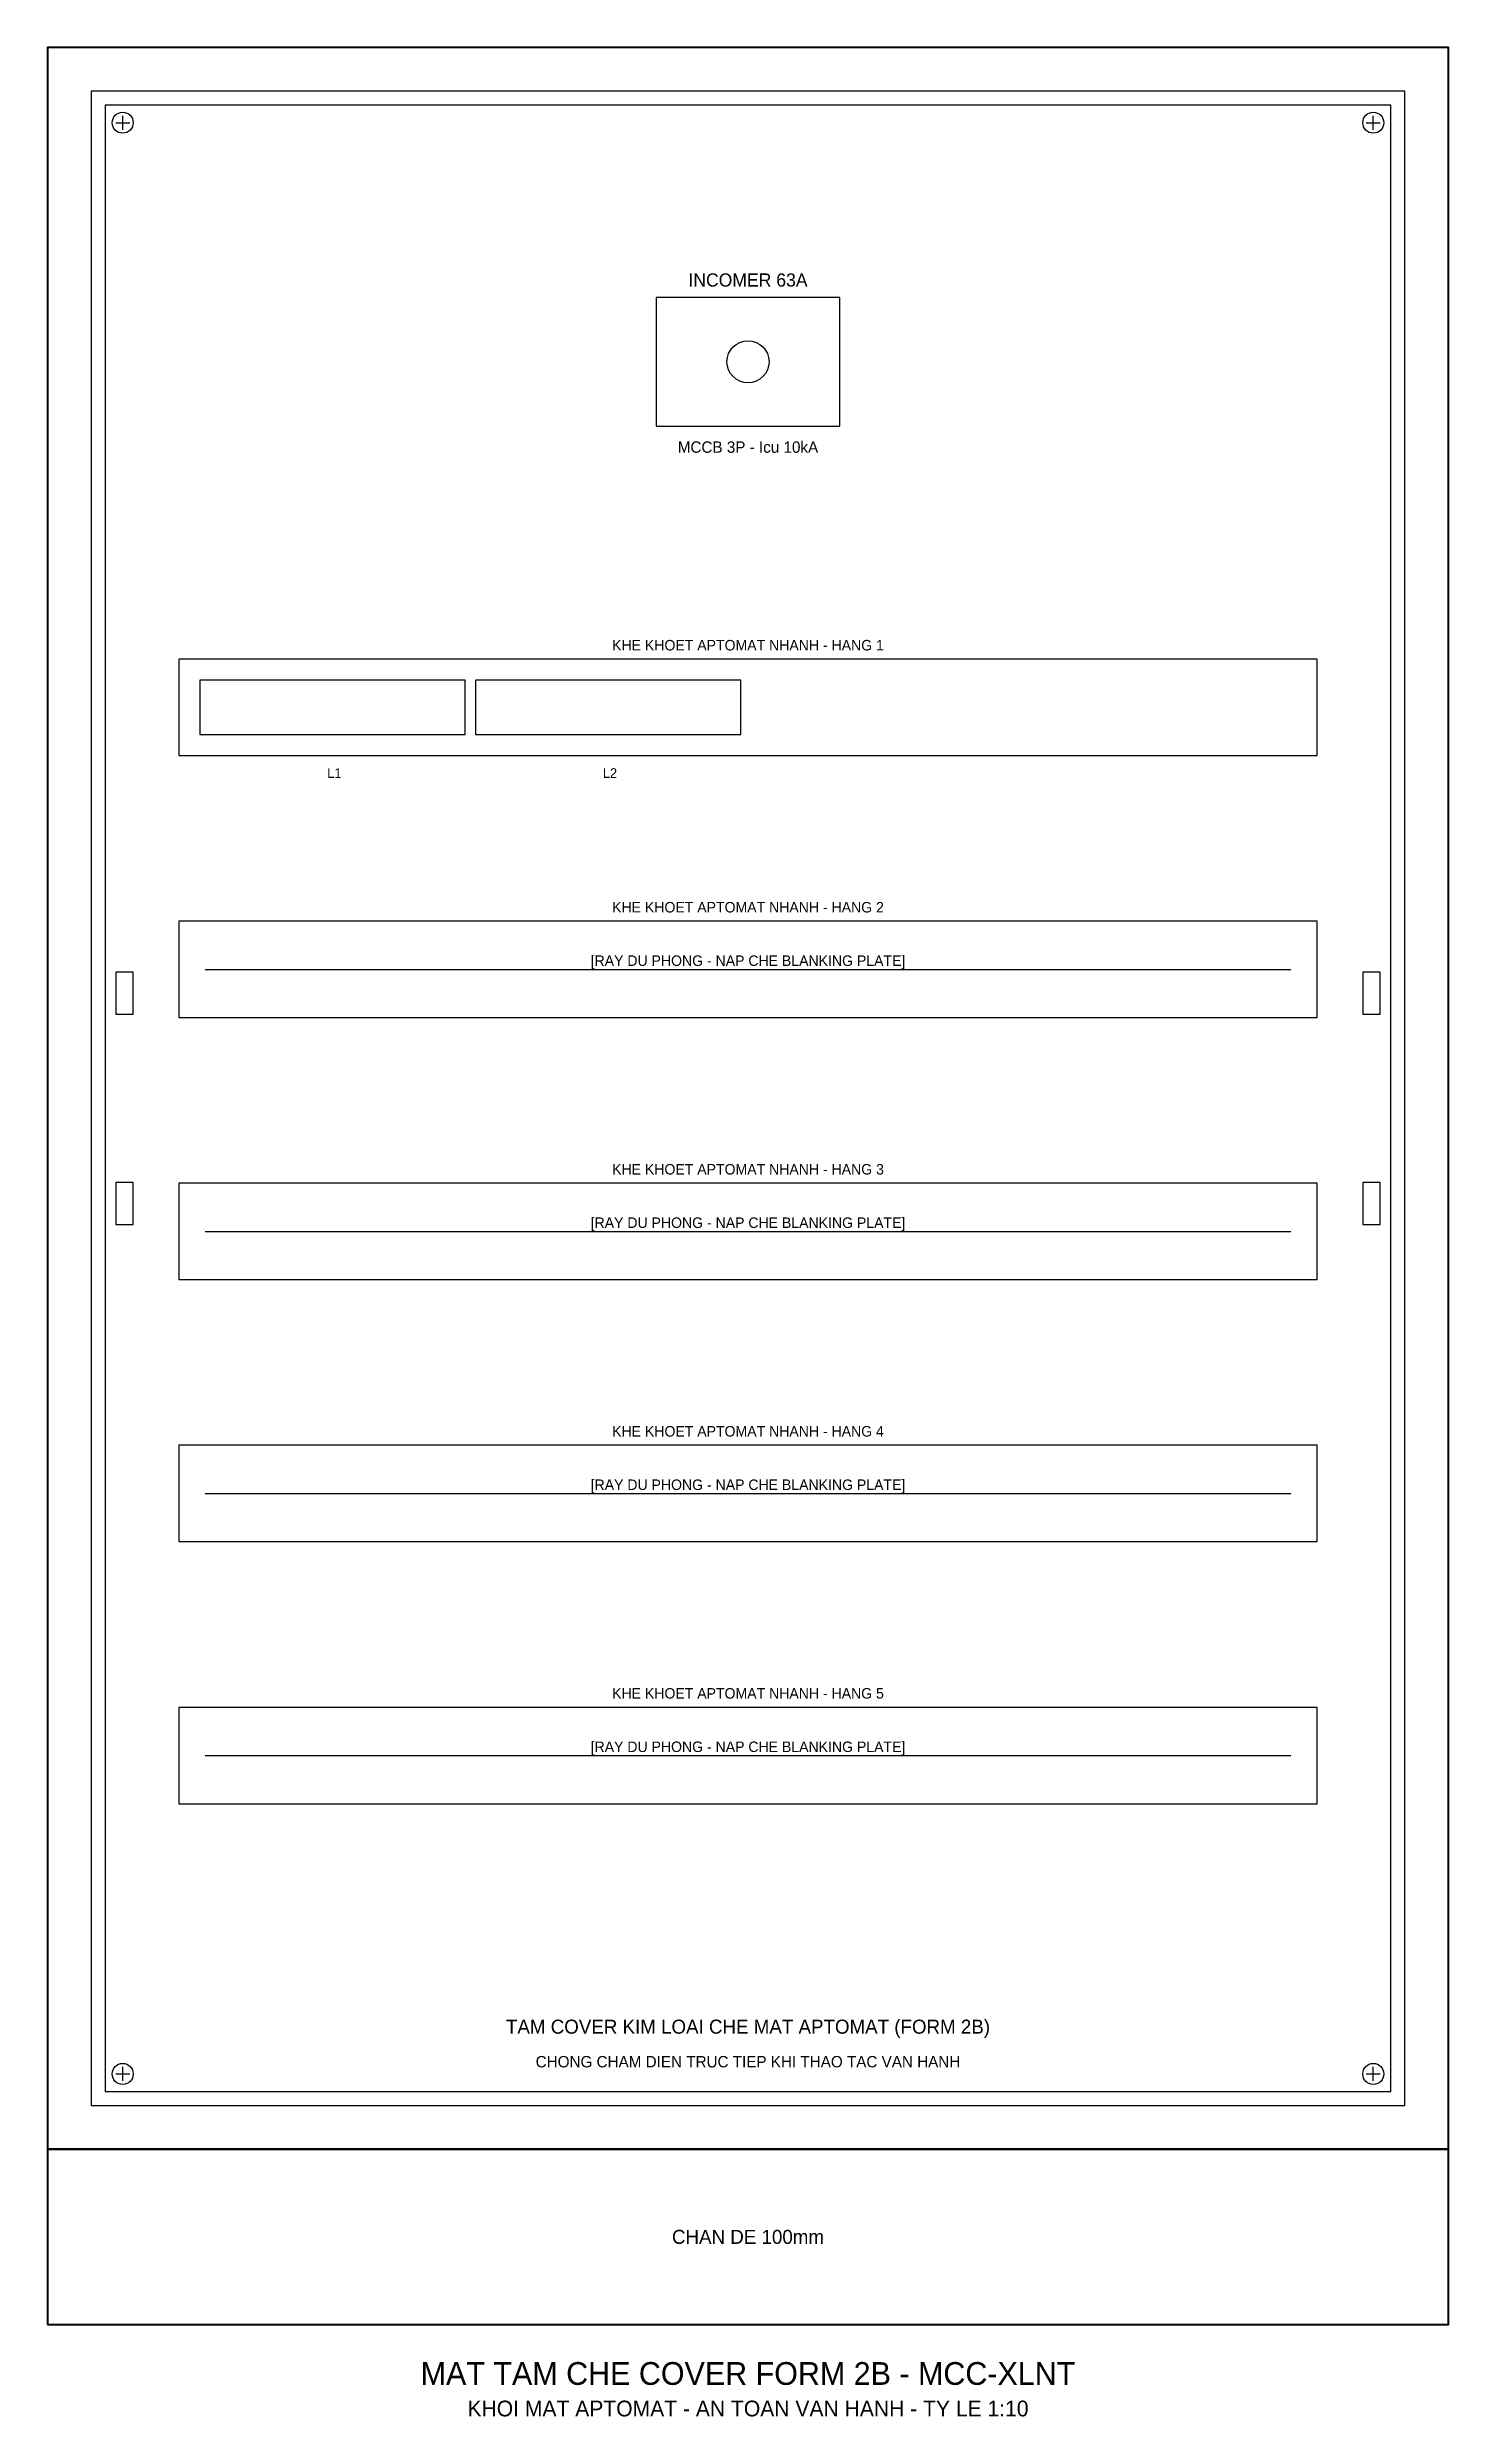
# Model space of a CAD drawing. Header units: metres. Extents: x 48 to 4690, y 45 to 1446.
# Drawn here: x 1060 to 1860, y 47 to 1400 of the extents above; entities that cross this region are included whole.
import ezdxf
from ezdxf.enums import TextEntityAlignment as Align

# ---------------------------------------------------------------- set-up
doc = ezdxf.new("R2010")
doc.units = ezdxf.units.M
for name, color, linetype, lineweight in [('0_DEVICES', 7, 'Continuous', 30), ('0_FRAME', 6, 'Continuous', 40), ('0_PLATE', 4, 'Continuous', 25), ('0_TEXT', 7, 'Continuous', 20), ('0_TEXT_TITLE', 3, 'Continuous', 30)]:
    doc.layers.add(name, color=color, linetype=linetype, lineweight=lineweight)

msp = doc.modelspace()

# ---------------------------------------------------------------- texts
at = {"layer": '0_TEXT'}
for s, height, p in [('MCCB 3P - Icu 10kA', 6.5, (1460, 1171.8)), ('KHE KHOET APTOMAT NHANH - HANG 1', 6, (1460, 1058.7)), ('KHE KHOET APTOMAT NHANH - HANG 2', 6, (1460, 909.1)), ('KHE KHOET APTOMAT NHANH - HANG 3', 6, (1460, 759.5)), ('KHE KHOET APTOMAT NHANH - HANG 4', 6, (1460, 609.9)), ('KHE KHOET APTOMAT NHANH - HANG 5', 6, (1460, 460.3)), ('CHONG CHAM DIEN TRUC TIEP KHI THAO TAC VAN HANH', 6.5, (1460, 250)), ('CHAN DE 100mm', 8, (1460, 150)), ('KHOI MAT APTOMAT - AN TOAN VAN HANH - TY LE 1:10', 9, (1460, 52))]:
    msp.add_text(s, height=height, dxfattribs=at).set_placement(p, align=Align.MIDDLE_CENTER)
at = {"layer": '0_TEXT', "color": 8}
for p in [(1460, 878.6), (1460, 729), (1460, 579.4), (1460, 429.8)]:
    msp.add_text('[RAY DU PHONG - NAP CHE BLANKING PLATE]', height=6, dxfattribs=at).set_placement(p, align=Align.MIDDLE_CENTER)
at = {"layer": '0_TEXT_TITLE', "color": 3}
for s, height, p in [('INCOMER 63A', 7.5, (1460, 1267.2)), ('L1', 5.5, (1223.8, 985.7)), ('L2', 5.5, (1381.2, 985.7)), ('TAM COVER KIM LOAI CHE MAT APTOMAT (FORM 2B)', 8, (1460, 270))]:
    msp.add_text(s, height=height, dxfattribs=at).set_placement(p, align=Align.MIDDLE_CENTER)
at = {"layer": '0_TEXT_TITLE'}
msp.add_text('MAT TAM CHE COVER FORM 2B - MCC-XLNT', height=13, dxfattribs=at).set_placement((1460, 72), align=Align.MIDDLE_CENTER)

# ---------------------------------------------------------------- linework, layer by layer
at = {"layer": '0_DEVICES', "color": 8}
for p, q in [((1150, 873.6), (1770, 873.6)), ((1150, 724), (1770, 724)), ((1150, 574.4), (1770, 574.4)), ((1150, 424.8), (1770, 424.8))]:
    msp.add_line(p, q, dxfattribs=at)
at = {"layer": '0_DEVICES'}
for points in [[(1407.5, 1183.8), (1512.5, 1183.8), (1512.5, 1257.2), (1407.5, 1257.2), (1407.5, 1183.8)], [(1135, 995.7), (1785, 995.7), (1785, 1050.7), (1135, 1050.7), (1135, 995.7)], [(1147, 1007.7), (1298.5, 1007.7), (1298.5, 1038.7), (1147, 1038.7), (1147, 1007.7)], [(1304.5, 1007.7), (1456, 1007.7), (1456, 1038.7), (1304.5, 1038.7), (1304.5, 1007.7)], [(1135, 846.1), (1785, 846.1), (1785, 901.1), (1135, 901.1), (1135, 846.1)], [(1099, 848), (1109, 848), (1109, 872), (1099, 872), (1099, 848)], [(1811, 848), (1821, 848), (1821, 872), (1811, 872), (1811, 848)], [(1099, 728), (1109, 728), (1109, 752), (1099, 752), (1099, 728)], [(1135, 696.5), (1785, 696.5), (1785, 751.5), (1135, 751.5), (1135, 696.5)], [(1811, 728), (1821, 728), (1821, 752), (1811, 752), (1811, 728)], [(1135, 546.9), (1785, 546.9), (1785, 601.9), (1135, 601.9), (1135, 546.9)], [(1135, 397.3), (1785, 397.3), (1785, 452.3), (1135, 452.3), (1135, 397.3)]]:
    msp.add_lwpolyline(points, close=True, dxfattribs=at)
msp.add_circle((1460, 1220.5), 12, dxfattribs=at)
at = {"layer": '0_FRAME'}
for points in [[(1060, 200), (1860, 200), (1860, 1400), (1060, 1400), (1060, 200)], [(1060, 100), (1860, 100), (1860, 200), (1060, 200), (1060, 100)]]:
    msp.add_lwpolyline(points, close=True, dxfattribs=at)
at = {"layer": '0_PLATE', "color": 4}
for p, q in [((1099, 1357), (1107, 1357)), ((1103, 1353), (1103, 1361)), ((1813, 1357), (1821, 1357)), ((1817, 1353), (1817, 1361)), ((1103, 239), (1103, 247)), ((1817, 239), (1817, 247)), ((1099, 243), (1107, 243)), ((1813, 243), (1821, 243))]:
    msp.add_line(p, q, dxfattribs=at)
for points in [[(1085, 225), (1835, 225), (1835, 1375), (1085, 1375), (1085, 225)], [(1093, 233), (1827, 233), (1827, 1367), (1093, 1367), (1093, 233)]]:
    msp.add_lwpolyline(points, close=True, dxfattribs=at)
for centre in [(1103, 1357), (1817, 1357), (1103, 243), (1817, 243)]:
    msp.add_circle(centre, 6, dxfattribs=at)

msp.set_redraw_order([(e.dxf.handle, doc.entitydb.next_handle()) for e in msp.query("TEXT MTEXT ATTDEF DIMENSION ARC_DIMENSION")])  # texts and dimensions are drawn at this point

doc.saveas('drawing.dxf')
